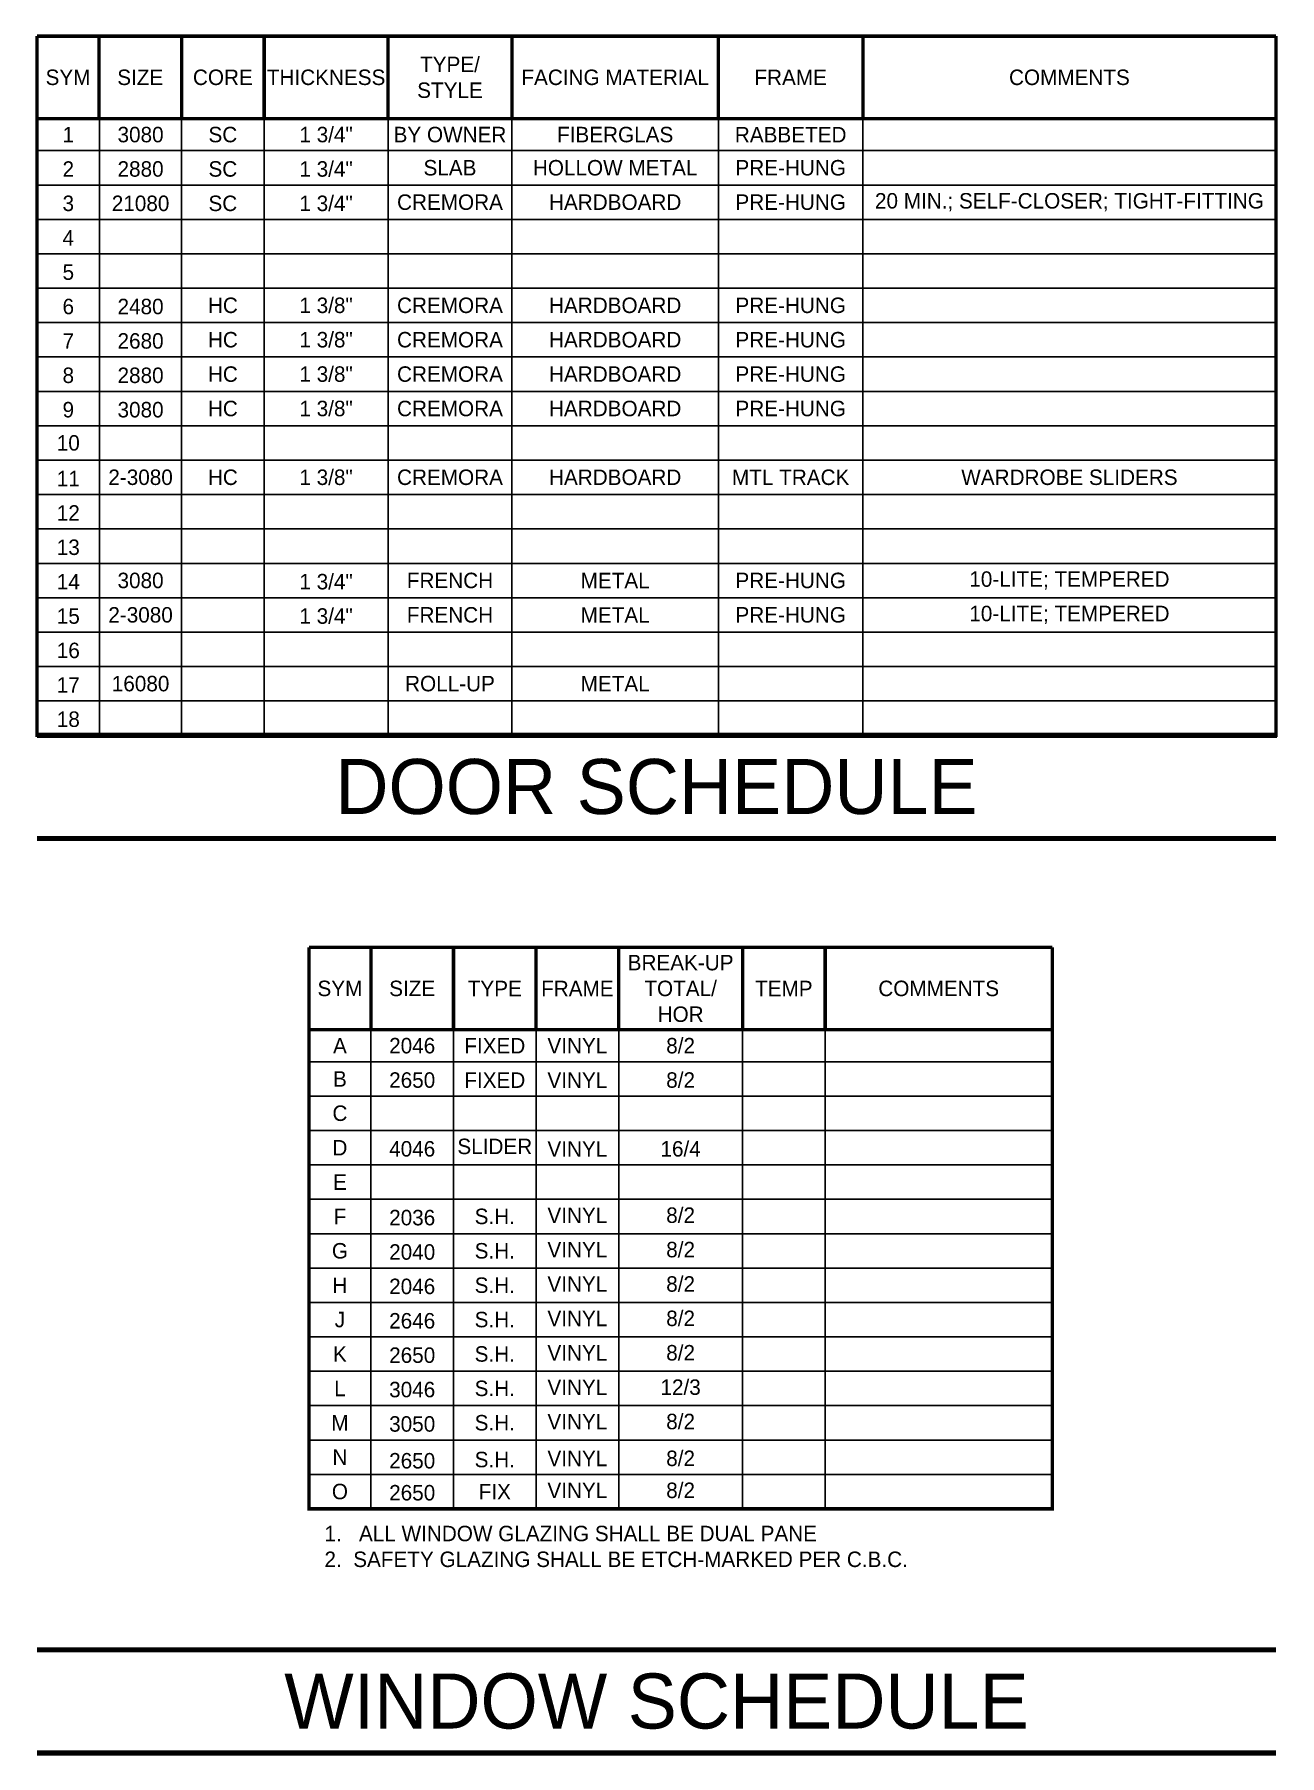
# Model space of a CAD drawing. Extents: x -3307 to 714, y -1870 to 708.
# Drawn here: x 352 to 714, y -1870 to -1369 of the extents above; entities that cross this region are included whole.
import ezdxf

# ---------------------------------------------------------------- set-up
doc = ezdxf.new("R2010")
doc.units = 0
doc.header["$LTSCALE"] = 48
doc.header["$MEASUREMENT"] = 0
doc.layers.add('24X36TB', color=7, linetype='CONTINUOUS', lineweight=30)
for name, color, linetype in [('A-TEXT', 3, 'CONTINUOUS'), ('A_DR_SCH_TXT', 3, 'CONTINUOUS'), ('A_WDO_SCH', 7, 'CONTINUOUS'), ('A_WDO_SCH_TXT', 3, 'CONTINUOUS')]:
    doc.layers.add(name, color=color, linetype=linetype)
doc.styles.get("Standard").update_dxf_attribs({"font": 'ERASMD.TTF', "height": 4.5})

msp = doc.modelspace()

# ---------------------------------------------------------------- texts
at = {"layer": 'A-TEXT', "char_height": 16, "width": 360, "attachment_point": 5}
for s, insert in [('DOOR SCHEDULE', (533.19949, -1588.00383)), ('WINDOW SCHEDULE', (533.19949, -1853.93359))]:
    msp.add_mtext(s, dxfattribs=dict(at, insert=insert))
at = {"layer": 'A_DR_SCH_TXT', "color": 3, "char_height": 4.5, "attachment_point": 5}
for s, insert, width in [('TYPE/\\PSTYLE', (473.19949, -1381.70621), 36), ('FACING MATERIAL', (521.19949, -1381.70621), 60), ('FRAME', (572.19949, -1381.70621), 42), ('COMMENTS', (653.19949, -1381.70621), 120), ('1', (362.28875, -1398.35502), 18.1785198), ('3080', (383.28875, -1398.35502), 23.8214802), ('SC', (407.19949, -1398.35502), 24), ('1 3/4"', (437.19949, -1398.35502), 36), ('BY OWNER', (473.19949, -1398.35502), 36), ('FIBERGLAS', (521.19949, -1398.35502), 60), ('RABBETED', (572.19949, -1398.35502), 42), ('2', (362.28875, -1408.35502), 18.1785198), ('2880', (383.28875, -1408.35502), 23.8214802), ('SC', (407.19949, -1408.35502), 24), ('1 3/4"', (437.19949, -1408.35502), 36), ('SLAB', (473.19949, -1408.00383), 36), ('HOLLOW METAL', (521.19949, -1408.00383), 60), ('PRE-HUNG', (572.19949, -1408.00383), 42), ('3', (362.28875, -1418.35502), 18.1785198), ('21080', (383.28875, -1418.35502), 23.8214802), ('SC', (407.19949, -1418.35502), 24), ('1 3/4"', (437.19949, -1418.35502), 36), ('CREMORA', (473.19949, -1418.00383), 36), ('HARDBOARD', (521.19949, -1418.00383), 60), ('PRE-HUNG', (572.19949, -1418.00383), 42), ('20 MIN.; SELF-CLOSER; TIGHT-FITTING', (653.19949, -1418.00383), 120), ('4', (362.28875, -1428.35502), 18.1785198), ('5', (362.28875, -1438.35502), 18.1785198), ('6', (362.28875, -1448.35502), 18.1785198), ('2480', (383.28875, -1448.35502), 23.8214802), ('HC', (407.19949, -1448.00383), 24), ('1 3/8"', (437.19949, -1448.00383), 36), ('CREMORA', (473.19949, -1448.00383), 36), ('HARDBOARD', (521.19949, -1448.00383), 60), ('PRE-HUNG', (572.19949, -1448.00383), 42), ('7', (362.28875, -1458.35502), 18.1785198), ('2680', (383.28875, -1458.35502), 23.8214802), ('HC', (407.19949, -1458.00383), 24), ('1 3/8"', (437.19949, -1458.00383), 36), ('CREMORA', (473.19949, -1458.00383), 36), ('HARDBOARD', (521.19949, -1458.00383), 60), ('PRE-HUNG', (572.19949, -1458.00383), 42), ('8', (362.28875, -1468.35502), 18.1785198), ('2880', (383.28875, -1468.35502), 23.8214802), ('HC', (407.19949, -1468.00383), 24), ('1 3/8"', (437.19949, -1468.00383), 36), ('CREMORA', (473.19949, -1468.00383), 36), ('HARDBOARD', (521.19949, -1468.00383), 60), ('PRE-HUNG', (572.19949, -1468.00383), 42), ('9', (362.28875, -1478.35502), 18.1785198), ('3080', (383.28875, -1478.35502), 23.8214802), ('HC', (407.19949, -1478.00383), 24), ('1 3/8"', (437.19949, -1478.00383), 36), ('CREMORA', (473.19949, -1478.00383), 36), ('HARDBOARD', (521.19949, -1478.00383), 60), ('PRE-HUNG', (572.19949, -1478.00383), 42), ('10', (362.28875, -1488.00383), 18.1785198), ('11', (362.28875, -1498.35502), 18.1785198), ('2-3080', (383.28875, -1498.00383), 23.8214802), ('HC', (407.19949, -1498.00383), 24), ('1 3/8"', (437.19949, -1498.00383), 36), ('CREMORA', (473.19949, -1498.00383), 36), ('HARDBOARD', (521.19949, -1498.00383), 60), ('MTL TRACK', (572.19949, -1498.00383), 42), ('WARDROBE SLIDERS', (653.19949, -1498.00383), 120), ('12', (362.28875, -1508.35502), 18.1785198), ('13', (362.28875, -1518.35502), 18.1785198), ('14', (362.28875, -1528.35502), 18.1785198), ('3080', (383.28875, -1528.00383), 23.8214802), ('1 3/4"', (437.19949, -1528.35502), 36), ('FRENCH', (473.19949, -1528.00383), 36), ('METAL', (521.19949, -1528.00383), 60), ('PRE-HUNG', (572.19949, -1528.00383), 42), ('10-LITE; TEMPERED', (653.19949, -1528.00383), 120), ('15', (362.28875, -1538.35502), 18.1785198), ('2-3080', (383.28875, -1538.00383), 23.8214802), ('1 3/4"', (437.19949, -1538.35502), 36), ('FRENCH', (473.19949, -1538.00383), 36), ('METAL', (521.19949, -1538.00383), 60), ('PRE-HUNG', (572.19949, -1538.00383), 42), ('10-LITE; TEMPERED', (653.19949, -1538.00383), 120), ('16', (362.28875, -1548.35502), 18.1785198), ('17', (362.28875, -1558.35502), 18.1785198), ('16080', (383.28875, -1558.00383), 23.8214802), ('ROLL-UP', (473.19949, -1558.00383), 36), ('METAL', (521.19949, -1558.00383), 60), ('18', (362.28875, -1568.35502), 18.1785198)]:
    msp.add_mtext(s, dxfattribs=dict(at, insert=insert, width=width))
at = {"layer": 'A_WDO_SCH_TXT', "color": 3, "char_height": 4.5}
for s, insert, width, attachment_point in [('SYM', (362.19949, -1381.70621), 18, 5), ('SIZE', (383.19949, -1381.70621), 24, 5), ('CORE', (407.19949, -1381.70621), 24, 5), ('THICKNESS', (437.19949, -1381.70621), 36, 5), ('BREAK-UP \\PTOTAL/\\PHOR', (540.21782, -1646.63405), 36, 5), ('SYM', (441.21782, -1646.63405), 18, 5), ('SIZE', (462.21782, -1646.63405), 24, 5), ('TYPE', (486.21782, -1646.63405), 24, 5), ('FRAME', (510.21782, -1646.63405), 24, 5), ('TEMP', (570.21782, -1646.63405), 24, 5), ('COMMENTS', (615.21782, -1646.63405), 66, 5), ('A', (441.21782, -1663.28286), 18, 5), ('2046', (462.21782, -1663.28286), 24, 5), ('FIXED', (486.21782, -1663.28286), 24, 5), ('VINYL', (510.21782, -1663.28286), 24, 5), ('8/2', (540.21782, -1663.28286), 36, 5), ('B', (441.21782, -1672.93166), 18, 5), ('2650', (462.21782, -1673.28286), 24, 5), ('FIXED', (486.21782, -1673.28286), 24, 5), ('VINYL', (510.21782, -1673.28286), 24, 5), ('8/2', (540.21782, -1673.28286), 36, 5), ('C', (441.21782, -1682.93166), 18, 5), ('D', (441.21782, -1692.93166), 18, 5), ('4046', (462.21782, -1693.28286), 24, 5), ('SLIDER', (486.21782, -1692.58047), 24, 5), ('VINYL', (510.21782, -1693.28286), 24, 5), ('16/4', (540.21782, -1693.28286), 36, 5), ('E', (441.21782, -1702.93166), 18, 5), ('F', (441.21782, -1712.93166), 18, 5), ('2036', (462.21782, -1713.28286), 24, 5), ('S.H.', (486.21782, -1712.93166), 24, 5), ('VINYL', (510.21782, -1712.58047), 24, 5), ('8/2', (540.21782, -1712.58047), 36, 5), ('G', (441.21782, -1722.93166), 18, 5), ('2040', (462.21782, -1723.28286), 24, 5), ('S.H.', (486.21782, -1722.93166), 24, 5), ('VINYL', (510.21782, -1722.58047), 24, 5), ('8/2', (540.21782, -1722.58047), 36, 5), ('H', (441.21782, -1732.93166), 18, 5), ('2046', (462.21782, -1733.28286), 24, 5), ('S.H.', (486.21782, -1732.93166), 24, 5), ('VINYL', (510.21782, -1732.58047), 24, 5), ('8/2', (540.21782, -1732.58047), 36, 5), ('J', (441.21782, -1742.93166), 18, 5), ('2646', (462.21782, -1743.28286), 24, 5), ('S.H.', (486.21782, -1742.93166), 24, 5), ('VINYL', (510.21782, -1742.58047), 24, 5), ('8/2', (540.21782, -1742.58047), 36, 5), ('K', (441.21782, -1752.93166), 18, 5), ('2650', (462.21782, -1753.28286), 24, 5), ('S.H.', (486.21782, -1752.93166), 24, 5), ('VINYL', (510.21782, -1752.58047), 24, 5), ('8/2', (540.21782, -1752.58047), 36, 5), ('L', (441.21782, -1762.93166), 18, 5), ('3046', (462.21782, -1763.28286), 24, 5), ('S.H.', (486.21782, -1762.93166), 24, 5), ('VINYL', (510.21782, -1762.58047), 24, 5), ('12/3', (540.21782, -1762.58047), 36, 5), ('M', (441.21782, -1772.93166), 18, 5), ('3050', (462.21782, -1773.28286), 24, 5), ('S.H.', (486.21782, -1772.93166), 24, 5), ('VINYL', (510.21782, -1772.58047), 24, 5), ('8/2', (540.21782, -1772.58047), 36, 5), ('N', (441.21782, -1782.93166), 18, 5), ('2650', (462.21782, -1783.98524), 24, 5), ('S.H.', (486.21782, -1783.63405), 24, 5), ('VINYL', (510.21782, -1783.28286), 24, 5), ('8/2', (540.21782, -1783.28286), 36, 5), ('O', (441.21782, -1792.93166), 18, 5), ('2650', (462.21782, -1793.28286), 24, 5), ('FIX', (486.21782, -1792.93166), 24, 5), ('VINYL', (510.21782, -1792.58047), 24, 5), ('8/2', (540.21782, -1792.58047), 36, 5), ('\\P1.   ALL WINDOW GLAZING SHALL BE DUAL PANE\\P2.  SAFETY GLAZING SHALL BE ETCH-MARKED PER C.B.C.', (436.72245, -1795.35898), 264.2557596, 1)]:
    msp.add_mtext(s, dxfattribs=dict(at, insert=insert, width=width, attachment_point=attachment_point))

# ---------------------------------------------------------------- linework, layer by layer
at = {"layer": '24X36TB', "const_width": 1.5}
for points in [[(353.19949, -1573.00383), (713.51163, -1573.00383)], [(353.19949, -1603.00383), (713.19949, -1603.00383)], [(353.19949, -1838.93359), (713.19949, -1838.93359)], [(353.19949, -1868.93359), (713.19949, -1868.93359)]]:
    msp.add_lwpolyline(points, dxfattribs=at)
at = {"layer": 'A_DR_SCH_TXT', "color": 7}
for p, q in [((371.37801, -1369.70621), (371.37801, -1573.00383)), ((395.19949, -1369.70621), (395.19949, -1573.00383)), ((419.19949, -1369.70621), (419.19949, -1573.00383)), ((455.19949, -1369.70621), (455.19949, -1573.00383)), ((491.19949, -1369.70621), (491.19949, -1573.00383)), ((551.19949, -1369.70621), (551.19949, -1573.00383)), ((593.19949, -1369.70621), (593.19949, -1573.00383)), ((353.19949, -1393.70621), (713.19949, -1393.70621)), ((353.19949, -1403.00383), (713.19949, -1403.00383)), ((353.19949, -1413.00383), (713.19949, -1413.00383)), ((353.19949, -1423.00383), (713.19949, -1423.00383)), ((353.19949, -1433.00383), (713.19949, -1433.00383)), ((353.19949, -1443.00383), (713.19949, -1443.00383)), ((353.19949, -1453.00383), (713.19949, -1453.00383)), ((353.19949, -1463.00383), (713.19949, -1463.00383)), ((353.19949, -1473.00383), (713.19949, -1473.00383)), ((353.19949, -1483.00383), (713.19949, -1483.00383)), ((353.19949, -1493.00383), (713.19949, -1493.00383)), ((353.19949, -1503.00383), (713.19949, -1503.00383)), ((353.19949, -1513.00383), (713.19949, -1513.00383)), ((353.19949, -1523.00383), (713.19949, -1523.00383)), ((353.19949, -1533.00383), (713.19949, -1533.00383)), ((353.19949, -1543.00383), (713.19949, -1543.00383)), ((353.19949, -1553.00383), (713.19949, -1553.00383)), ((353.19949, -1563.00383), (713.19949, -1563.00383)), ((353.19949, -1573.00383), (713.19949, -1573.00383))]:
    msp.add_line(p, q, dxfattribs=at)
at = {"layer": 'A_DR_SCH_TXT', "color": 7, "const_width": 1}
for points in [[(353.19949, -1369.70621), (353.19949, -1573.00383), (713.19949, -1573.00383), (713.19949, -1369.70621)], [(713.19949, -1369.70621), (353.19949, -1369.70621)], [(371.19949, -1369.70621), (371.19949, -1393.70621)], [(395.19949, -1369.70621), (395.19949, -1393.70621)], [(419.19949, -1369.70621), (419.19949, -1393.70621)], [(455.19949, -1369.70621), (455.19949, -1393.70621)], [(491.19949, -1369.70621), (491.19949, -1393.70621)], [(551.19949, -1369.70621), (551.19949, -1393.70621)], [(593.19949, -1369.70621), (593.19949, -1393.70621)], [(713.19949, -1393.70621), (353.19949, -1393.70621)]]:
    msp.add_lwpolyline(points, dxfattribs=at)
at = {"layer": 'A_WDO_SCH'}
for p, q in [((450.21782, -1634.63405), (450.21782, -1797.93166)), ((474.21782, -1634.63405), (474.21782, -1797.93166)), ((498.21782, -1634.63405), (498.21782, -1797.93166)), ((522.21782, -1634.63405), (522.21782, -1797.93166)), ((558.21782, -1634.63405), (558.21782, -1797.93166)), ((582.21782, -1634.63405), (582.21782, -1797.93166)), ((432.21782, -1658.63405), (648.21782, -1658.63405)), ((432.21782, -1667.93166), (648.21782, -1667.93166)), ((432.21782, -1677.93166), (648.21782, -1677.93166)), ((432.21782, -1687.93166), (648.21782, -1687.93166)), ((432.21782, -1697.93166), (648.21782, -1697.93166)), ((432.21782, -1707.93166), (648.21782, -1707.93166)), ((432.21782, -1717.93166), (648.21782, -1717.93166)), ((432.21782, -1727.93166), (648.21782, -1727.93166)), ((432.21782, -1737.93166), (648.21782, -1737.93166)), ((432.21782, -1747.93166), (648.21782, -1747.93166)), ((432.21782, -1757.93166), (648.21782, -1757.93166)), ((432.21782, -1767.93166), (648.21782, -1767.93166)), ((432.21782, -1777.93166), (648.21782, -1777.93166)), ((432.21782, -1787.93166), (648.21782, -1787.93166)), ((432.21782, -1797.93166), (648.21782, -1797.93166)), ((432.21782, -1797.93166), (648.21782, -1797.93166)), ((432.21782, -1797.93166), (648.21782, -1797.93166)), ((432.21782, -1797.93166), (648.21782, -1797.93166)), ((432.21782, -1797.93166), (648.21782, -1797.93166))]:
    msp.add_line(p, q, dxfattribs=at)
at = {"layer": 'A_WDO_SCH', "const_width": 1}
for points in [[(432.21782, -1634.63405), (432.21782, -1797.93166), (648.21782, -1797.93166), (648.21782, -1634.63405)], [(648.21782, -1634.63405), (432.21782, -1634.63405)], [(450.21782, -1634.63405), (450.21782, -1658.63405)], [(474.21782, -1634.63405), (474.21782, -1658.63405)], [(498.21782, -1634.63405), (498.21782, -1658.63405)], [(522.21782, -1634.63405), (522.21782, -1658.63405)], [(558.21782, -1634.63405), (558.21782, -1658.63405)], [(582.21782, -1634.63405), (582.21782, -1658.63405)], [(648.21782, -1658.63405), (432.21782, -1658.63405)]]:
    msp.add_lwpolyline(points, dxfattribs=at)

msp.set_redraw_order([(e.dxf.handle, doc.entitydb.next_handle()) for e in msp.query("TEXT MTEXT ATTDEF DIMENSION ARC_DIMENSION")])  # texts and dimensions are drawn at this point

doc.saveas('drawing.dxf')
